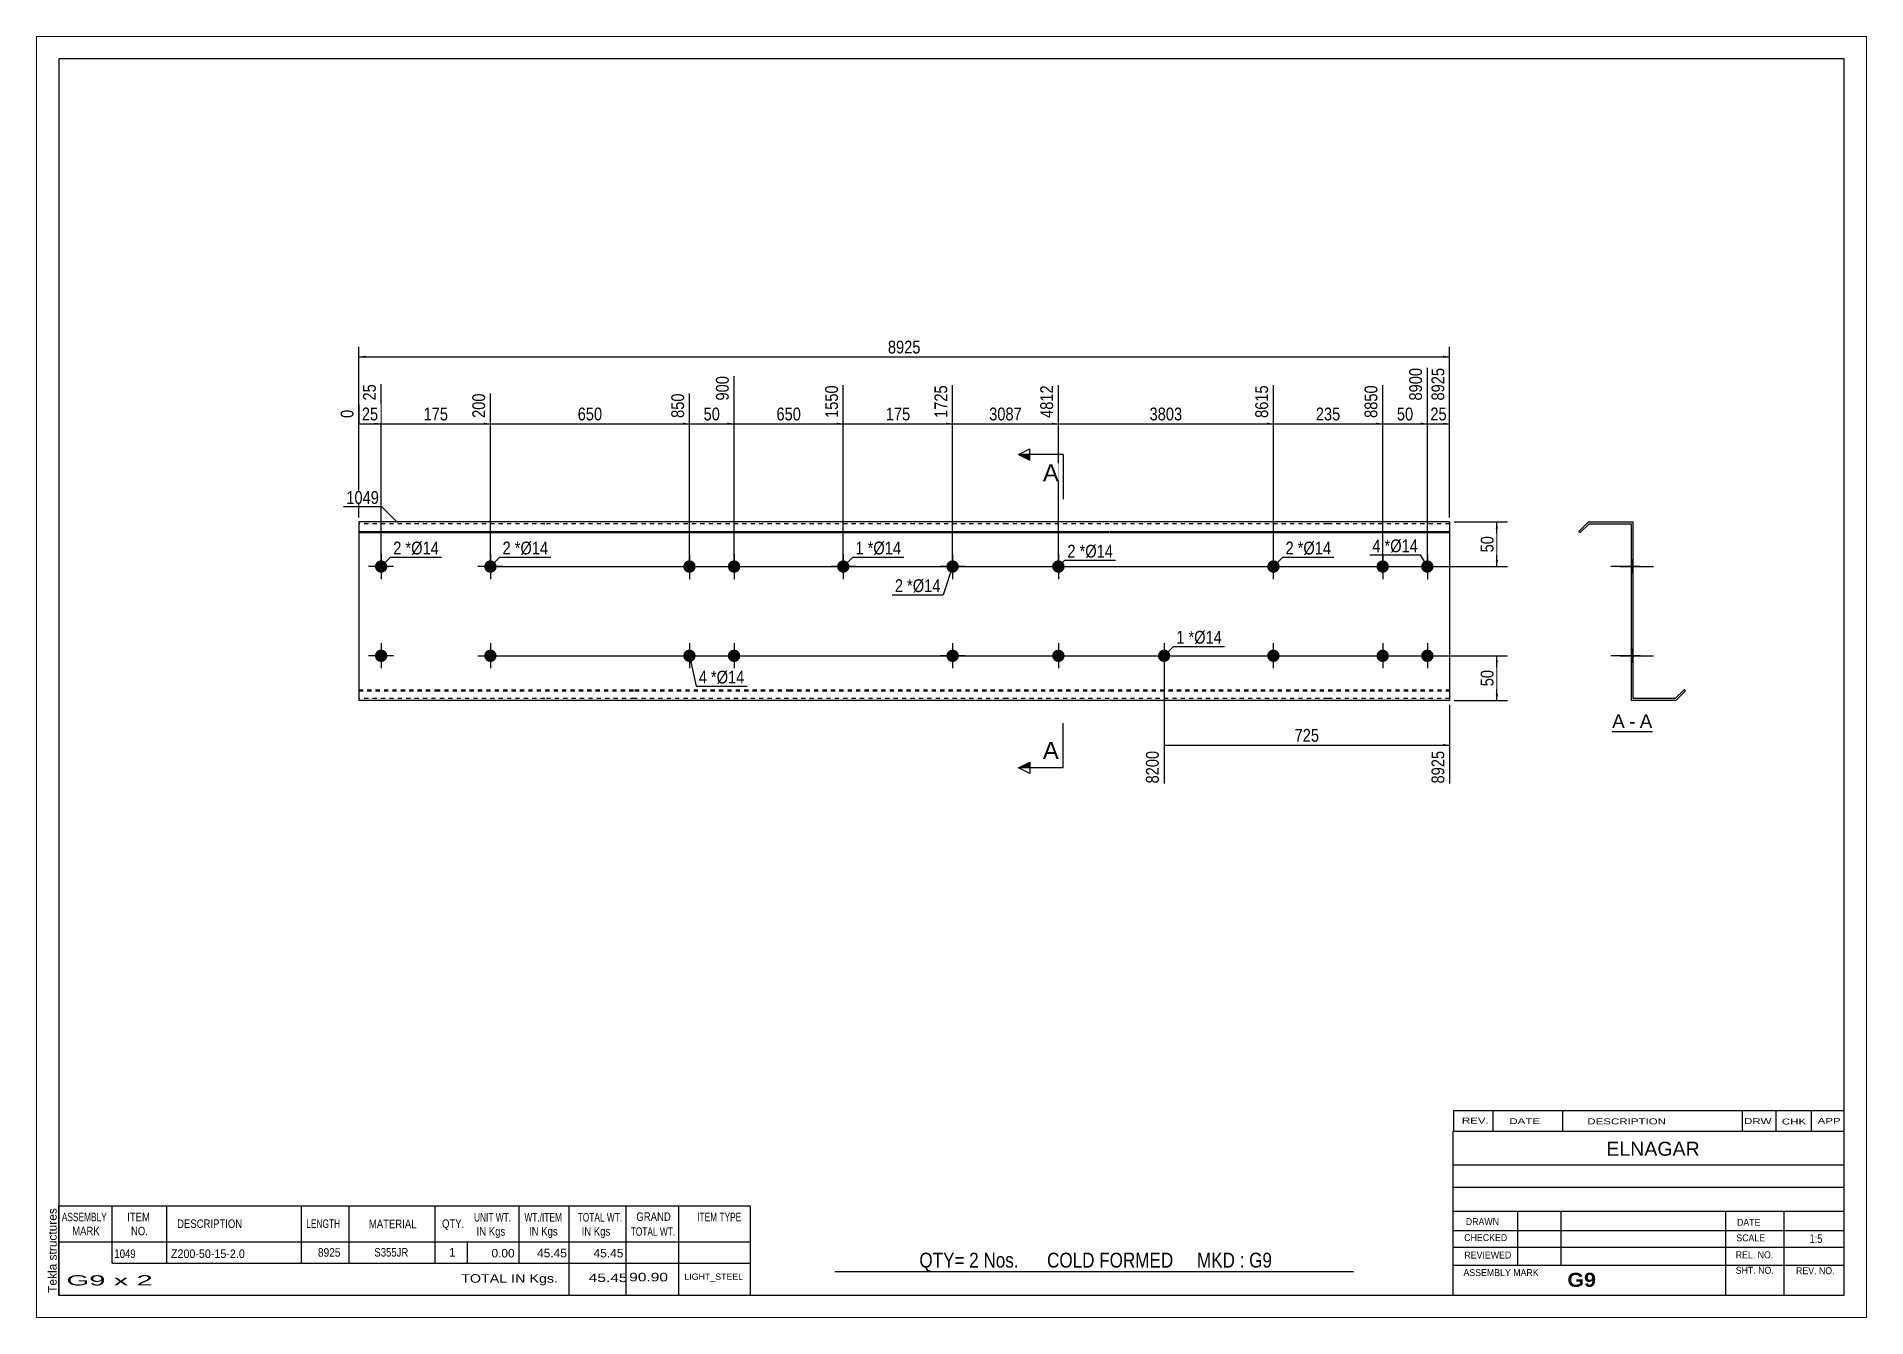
# Paper-space layout 'Layout1' of a CAD drawing. Header units: millimetres. Extents: x 0 to 410, y 0 to 287.
# The model-space entities are those that its viewports show. They can reach past a viewport. Long polylines and large blocks are cut down to what shows.
import ezdxf

# ---------------------------------------------------------------- set-up
doc = ezdxf.new("R2010")
doc.units = ezdxf.units.MM
doc.linetypes.add('DXK_LINE_DOT1', pattern=[1.8814, 0.9407, -0.9407])
doc.layers.add('Viewport layer', color=7, linetype='Continuous', plot=False)
doc.styles.add('Arial', font='ARIAL.TTF', dxfattribs={"height": 0.2})
doc.styles.add('Arial Bold', font='ARIALBD.TTF', dxfattribs={"height": 0.2})
doc.styles.add('Arial Narrow', font='ARIALN.TTF', dxfattribs={"height": 0.2})

# ---------------------------------------------------------------- blocks, each defined once
blk = doc.blocks.new('Unknown-629087753-1667')
at = {"color": 5, "linetype": 'Continuous'}
for p, q in [((332.8, 123.75), (-67.2, 123.75)), ((-67.2, 123.75), (-67.2, -153.25)), ((332.8, -153.25), (332.8, 123.75)), ((-67.2, -153.25), (332.8, -153.25))]:
    blk.add_line(p, q, dxfattribs=at)
at = {"color": 174, "linetype": 'Continuous', "style": 'Arial'}
blk.add_text('Tekla structures', height=1.9102, rotation=90, dxfattribs=at).set_placement((-67.7, -152.75))
blk = doc.blocks.new('Unknown-629087753-12 - 1233')
at = {"color": 7, "linetype": 'Continuous'}
blk.add_line((280.81, -26.95), (289.84, -26.95), dxfattribs=at)
at = {"color": 0, "linetype": 'Continuous'}
blk.add_wipeout([(283.65, -26.2), (283.65, -23), (280.81, -23), (280.81, -26.2)], dxfattribs=at)
blk.add_wipeout([(286.03, -26.2), (286.03, -23), (284.61, -23), (284.61, -26.2)], dxfattribs=at)
at = {"color": 96, "linetype": 'Continuous', "style": 'Arial'}
blk.add_text('A', height=3.06, dxfattribs=at).set_placement((280.81, -26.2))
at = {"color": 0, "linetype": 'Continuous'}
blk.add_wipeout([(289.84, -26.2), (289.84, -23), (286.99, -23), (286.99, -26.2)], dxfattribs=at)
at = {"color": 96, "linetype": 'Continuous', "style": 'Arial'}
for s, p in [('A', (286.99, -26.2)), ('-', (284.61, -26.2))]:
    blk.add_text(s, height=3.06, dxfattribs=at).set_placement(p)
blk = doc.blocks.new('Bolt-629087753-1223 - 1203')
at = {"linetype": 'Continuous'}
blk.add_hatch(color=3, dxfattribs=at).paths.add_polyline_path([(109.96, 10, -1), (107.16, 10, -1)])
at = {"color": 3, "linetype": 'Continuous'}
for p, q in [((108.56, 12.8), (108.56, 7.2)), ((111.36, 10), (105.76, 10))]:
    blk.add_line(p, q, dxfattribs=at)
blk = doc.blocks.new('Part-629087753-1218 - 1203')
at = {"color": 2, "linetype": 'Continuous'}
for p, q in [((0, 20), (0, -20)), ((17.19, 20), (0, 20)), ((0, 17.88), (17.19, 17.88)), ((0, 17.6), (17.19, 17.6)), ((41.68, 20), (17.29, 20)), ((17.29, 17.88), (41.68, 17.88)), ((17.29, 17.6), (41.68, 17.6)), ((61.78, 20), (41.78, 20)), ((41.78, 17.88), (61.78, 17.88)), ((41.78, 17.6), (61.78, 17.6)), ((96.27, 20), (61.88, 20)), ((61.88, 17.88), (96.27, 17.88)), ((61.88, 17.6), (96.27, 17.6)), ((120.76, 20), (96.37, 20)), ((96.37, 17.88), (120.76, 17.88)), ((96.37, 17.6), (120.76, 17.6)), ((145.25, 20), (120.86, 20)), ((120.86, 17.88), (145.25, 17.88)), ((120.86, 17.6), (145.25, 17.6)), ((168.15, 20), (145.35, 20)), ((145.35, 17.88), (168.15, 17.88)), ((145.35, 17.6), (168.15, 17.6)), ((192.63, 20), (168.25, 20)), ((168.25, 17.88), (192.63, 17.88)), ((168.25, 17.6), (192.63, 17.6)), ((217.12, 20), (192.73, 20)), ((192.73, 17.88), (217.12, 17.88)), ((192.73, 17.6), (217.12, 17.6)), ((244.42, 20), (217.22, 20)), ((217.22, 17.88), (244.42, 17.88)), ((217.22, 17.6), (244.42, 17.6)), ((244.42, 20), (244.42, -20)), ((17.19, -20), (0, -20)), ((41.68, -20), (17.29, -20)), ((61.78, -20), (41.78, -20)), ((96.27, -20), (61.88, -20)), ((120.76, -20), (96.37, -20)), ((145.25, -20), (120.86, -20)), ((168.15, -20), (145.35, -20)), ((192.63, -20), (168.25, -20)), ((217.12, -20), (192.73, -20)), ((244.42, -20), (217.22, -20))]:
    blk.add_line(p, q, dxfattribs=at)
at = {"color": 7, "linetype": 'DXK_LINE_DOT1'}
for p, q in [((17.19, 19.6), (0, 19.6)), ((41.68, 19.6), (17.29, 19.6)), ((61.78, 19.6), (41.78, 19.6)), ((96.27, 19.6), (61.88, 19.6)), ((120.76, 19.6), (96.37, 19.6)), ((145.25, 19.6), (120.86, 19.6)), ((168.15, 19.6), (145.35, 19.6)), ((192.63, 19.6), (168.25, 19.6)), ((217.12, 19.6), (192.73, 19.6)), ((244.42, 19.6), (217.22, 19.6)), ((0, -17.6), (17.19, -17.6)), ((0, -17.88), (17.19, -17.88)), ((17.19, -19.6), (0, -19.6)), ((17.29, -17.6), (41.68, -17.6)), ((17.29, -17.88), (41.68, -17.88)), ((41.68, -19.6), (17.29, -19.6)), ((41.78, -17.6), (61.78, -17.6)), ((41.78, -17.88), (61.78, -17.88)), ((61.78, -19.6), (41.78, -19.6)), ((61.88, -17.6), (96.27, -17.6)), ((61.88, -17.88), (96.27, -17.88)), ((96.27, -19.6), (61.88, -19.6)), ((96.37, -17.6), (120.76, -17.6)), ((96.37, -17.88), (120.76, -17.88)), ((120.76, -19.6), (96.37, -19.6)), ((120.86, -17.6), (145.25, -17.6)), ((120.86, -17.88), (145.25, -17.88)), ((145.25, -19.6), (120.86, -19.6)), ((145.35, -17.6), (168.15, -17.6)), ((145.35, -17.88), (168.15, -17.88)), ((168.15, -19.6), (145.35, -19.6)), ((168.25, -17.6), (192.63, -17.6)), ((168.25, -17.88), (192.63, -17.88)), ((192.63, -19.6), (168.25, -19.6)), ((192.73, -17.6), (217.12, -17.6)), ((192.73, -17.88), (217.12, -17.88)), ((217.12, -19.6), (192.73, -19.6)), ((217.22, -17.6), (244.42, -17.6)), ((217.22, -17.88), (244.42, -17.88)), ((244.42, -19.6), (217.22, -19.6))]:
    blk.add_line(p, q, dxfattribs=at)
blk = doc.blocks.new('Bolt-629087753-1219 - 1203')
at = {"linetype": 'Continuous'}
for points in [[(6.4, 10, -1), (3.6, 10, -1)], [(6.4, -10, -1), (3.6, -10, -1)]]:
    blk.add_hatch(color=3, dxfattribs=at).paths.add_polyline_path(points)
at = {"color": 3, "linetype": 'Continuous'}
for p, q in [((5, 12.8), (5, 7.2)), ((7.8, 10), (2.2, 10)), ((5, -7.2), (5, -12.8)), ((7.8, -10), (2.2, -10))]:
    blk.add_line(p, q, dxfattribs=at)
blk = doc.blocks.new('Bolt-629087753-1220 - 1203')
at = {"linetype": 'Continuous'}
for points in [[(134.45, 10, -1), (131.65, 10, -1)], [(134.45, -10, -1), (131.65, -10, -1)]]:
    blk.add_hatch(color=3, dxfattribs=at).paths.add_polyline_path(points)
at = {"color": 3, "linetype": 'Continuous'}
for p, q in [((133.05, 12.8), (133.05, 7.2)), ((135.85, 10), (130.25, 10)), ((133.05, -7.2), (133.05, -12.8)), ((135.85, -10), (130.25, -10))]:
    blk.add_line(p, q, dxfattribs=at)
blk = doc.blocks.new('Bolt-629087753-1221 - 1203')
at = {"linetype": 'Continuous'}
for points in [[(75.48, 10, -1), (72.68, 10, -1)], [(85.48, 10, -1), (82.68, 10, -1)], [(75.48, -10, -1), (72.68, -10, -1)], [(85.48, -10, -1), (82.68, -10, -1)]]:
    blk.add_hatch(color=3, dxfattribs=at).paths.add_polyline_path(points)
at = {"color": 3, "linetype": 'Continuous'}
for p, q in [((74.08, 12.8), (74.08, 7.2)), ((84.08, 12.8), (84.08, 7.2)), ((71.28, 10), (76.88, 10)), ((81.28, 10), (86.88, 10)), ((74.08, -7.2), (74.08, -12.8)), ((84.08, -7.2), (84.08, -12.8)), ((71.28, -10), (76.88, -10)), ((81.28, -10), (86.88, -10))]:
    blk.add_line(p, q, dxfattribs=at)
blk = doc.blocks.new('Bolt-629087753-1222 - 1203')
at = {"linetype": 'Continuous'}
blk.add_hatch(color=3, dxfattribs=at).paths.add_polyline_path([(30.89, -10, -1), (28.09, -10, -1)])
at = {"color": 3, "linetype": 'Continuous'}
for p, q in [((29.49, -7.2), (29.49, -12.8)), ((26.69, -10), (32.29, -10))]:
    blk.add_line(p, q, dxfattribs=at)
blk = doc.blocks.new('Bolt-629087753-1224 - 1203')
at = {"linetype": 'Continuous'}
blk.add_hatch(color=3, dxfattribs=at).paths.add_polyline_path([(30.89, 10, -1), (28.09, 10, -1)])
at = {"color": 3, "linetype": 'Continuous'}
for p, q in [((29.49, 12.8), (29.49, 7.2)), ((32.29, 10), (26.69, 10))]:
    blk.add_line(p, q, dxfattribs=at)
blk = doc.blocks.new('Bolt-629087753-1225 - 1203')
at = {"linetype": 'Continuous'}
for points in [[(158.15, 10, -1), (155.35, 10, -1)], [(158.15, -10, -1), (155.35, -10, -1)]]:
    blk.add_hatch(color=3, dxfattribs=at).paths.add_polyline_path(points)
at = {"color": 3, "linetype": 'Continuous'}
for p, q in [((156.75, 12.8), (156.75, 7.2)), ((153.95, 10), (159.55, 10)), ((156.75, -7.2), (156.75, -12.8)), ((153.95, -10), (159.55, -10))]:
    blk.add_line(p, q, dxfattribs=at)
blk = doc.blocks.new('Bolt-629087753-1226 - 1203')
at = {"linetype": 'Continuous'}
for points in [[(230.82, 10, -1), (228.02, 10, -1)], [(240.82, 10, -1), (238.02, 10, -1)], [(230.82, -10, -1), (228.02, -10, -1)], [(240.82, -10, -1), (238.02, -10, -1)]]:
    blk.add_hatch(color=3, dxfattribs=at).paths.add_polyline_path(points)
at = {"color": 3, "linetype": 'Continuous'}
for p, q in [((229.42, 12.8), (229.42, 7.2)), ((239.42, 12.8), (239.42, 7.2)), ((226.62, 10), (232.22, 10)), ((236.62, 10), (242.22, 10)), ((229.42, -7.2), (229.42, -12.8)), ((239.42, -7.2), (239.42, -12.8)), ((226.62, -10), (232.22, -10)), ((236.62, -10), (242.22, -10))]:
    blk.add_line(p, q, dxfattribs=at)
blk = doc.blocks.new('Bolt-629087753-1227 - 1203')
at = {"linetype": 'Continuous'}
blk.add_hatch(color=3, dxfattribs=at).paths.add_polyline_path([(181.84, -10, -1), (179.04, -10, -1)])
at = {"color": 3, "linetype": 'Continuous'}
for p, q in [((180.44, -7.2), (180.44, -12.8)), ((177.64, -10), (183.24, -10))]:
    blk.add_line(p, q, dxfattribs=at)
blk = doc.blocks.new('Bolt-629087753-1228 - 1203')
at = {"linetype": 'Continuous'}
for points in [[(203.53, 10, -1), (206.33, 10, -1)], [(203.53, -10, -1), (206.33, -10, -1)]]:
    blk.add_hatch(color=3, dxfattribs=at).paths.add_polyline_path(points)
at = {"color": 3, "linetype": 'Continuous'}
for p, q in [((204.93, 7.2), (204.93, 12.8)), ((202.13, 10), (207.73, 10)), ((204.93, -12.8), (204.93, -7.2)), ((202.13, -10), (207.73, -10))]:
    blk.add_line(p, q, dxfattribs=at)
blk = doc.blocks.new('Bolt-629087753-1240 - 1233')
at = {"linetype": 'Continuous'}
blk.add_hatch(color=3, dxfattribs=at).paths.add_polyline_path([(285.52, 8.6), (285.52, 11.4), (285.12, 11.4), (285.12, 8.6)])
at = {"color": 3, "linetype": 'Continuous'}
for p, q in [((287.12, 10), (280.52, 10)), ((285.52, 11.4), (285.12, 11.4)), ((285.52, 8.6), (285.12, 8.6))]:
    blk.add_line(p, q, dxfattribs=at)
blk = doc.blocks.new('Part-629087753-1235 - 1233')
at = {"color": 2, "linetype": 'Continuous'}
for p, q in [((275.52, 20), (273.4, 17.88)), ((273.4, 17.88), (273.68, 17.6)), ((273.68, 17.6), (275.69, 19.6)), ((275.52, 20), (285.52, 20)), ((275.69, 19.6), (285.12, 19.6)), ((285.12, 19.6), (285.12, -20)), ((285.52, -19.6), (285.52, 20)), ((295.12, -20), (285.12, -20)), ((294.96, -19.6), (285.52, -19.6)), ((296.96, -17.6), (294.96, -19.6)), ((295.12, -20), (297.24, -17.88)), ((297.24, -17.88), (296.96, -17.6))]:
    blk.add_line(p, q, dxfattribs=at)
blk = doc.blocks.new('Bolt-629087753-1236 - 1233')
at = {"linetype": 'Continuous'}
for points in [[(285.52, 8.6), (285.52, 11.4), (285.12, 11.4), (285.12, 8.6)], [(285.52, -11.4), (285.52, -8.6), (285.12, -8.6), (285.12, -11.4)]]:
    blk.add_hatch(color=3, dxfattribs=at).paths.add_polyline_path(points)
at = {"color": 3, "linetype": 'Continuous'}
for p, q in [((287.12, 10), (280.52, 10)), ((285.52, 11.4), (285.12, 11.4)), ((285.52, 8.6), (285.12, 8.6)), ((287.12, -10), (280.52, -10)), ((285.52, -8.6), (285.12, -8.6)), ((285.52, -11.4), (285.12, -11.4))]:
    blk.add_line(p, q, dxfattribs=at)
blk = doc.blocks.new('Bolt-629087753-1237 - 1233')
at = {"linetype": 'Continuous'}
for points in [[(285.52, 8.6), (285.52, 11.4), (285.12, 11.4), (285.12, 8.6)], [(285.52, -11.4), (285.52, -8.6), (285.12, -8.6), (285.12, -11.4)]]:
    blk.add_hatch(color=3, dxfattribs=at).paths.add_polyline_path(points)
at = {"color": 3, "linetype": 'Continuous'}
for p, q in [((287.12, 10), (280.52, 10)), ((285.52, 11.4), (285.12, 11.4)), ((285.52, 8.6), (285.12, 8.6)), ((287.12, -10), (280.52, -10)), ((285.52, -8.6), (285.12, -8.6)), ((285.52, -11.4), (285.12, -11.4))]:
    blk.add_line(p, q, dxfattribs=at)
blk = doc.blocks.new('Bolt-629087753-1238 - 1233')
at = {"linetype": 'Continuous'}
for points in [[(285.52, 8.6), (285.52, 11.4), (285.12, 11.4), (285.12, 8.6)], [(285.52, 8.6), (285.52, 11.4), (285.12, 11.4), (285.12, 8.6)], [(285.52, -11.4), (285.52, -8.6), (285.12, -8.6), (285.12, -11.4)], [(285.52, -11.4), (285.52, -8.6), (285.12, -8.6), (285.12, -11.4)]]:
    blk.add_hatch(color=3, dxfattribs=at).paths.add_polyline_path(points)
at = {"color": 3, "linetype": 'Continuous'}
for p, q in [((282.52, 10), (290.12, 10)), ((282.52, 10), (290.12, 10)), ((285.12, 11.4), (285.52, 11.4)), ((285.12, 11.4), (285.52, 11.4)), ((285.12, 8.6), (285.52, 8.6)), ((285.12, 8.6), (285.52, 8.6)), ((282.52, -10), (290.12, -10)), ((282.52, -10), (290.12, -10)), ((285.12, -8.6), (285.52, -8.6)), ((285.12, -8.6), (285.52, -8.6)), ((285.12, -11.4), (285.52, -11.4)), ((285.12, -11.4), (285.52, -11.4))]:
    blk.add_line(p, q, dxfattribs=at)
blk = doc.blocks.new('Bolt-629087753-1239 - 1233')
at = {"linetype": 'Continuous'}
blk.add_hatch(color=3, dxfattribs=at).paths.add_polyline_path([(285.52, -11.4), (285.52, -8.6), (285.12, -8.6), (285.12, -11.4)])
at = {"color": 3, "linetype": 'Continuous'}
for p, q in [((283.27, -10), (289.87, -10)), ((285.12, -8.6), (285.52, -8.6)), ((285.12, -11.4), (285.52, -11.4))]:
    blk.add_line(p, q, dxfattribs=at)
blk = doc.blocks.new('Bolt-629087753-1241 - 1233')
at = {"linetype": 'Continuous'}
blk.add_hatch(color=3, dxfattribs=at).paths.add_polyline_path([(285.52, 8.6), (285.52, 11.4), (285.12, 11.4), (285.12, 8.6)])
at = {"color": 3, "linetype": 'Continuous'}
for p, q in [((287.12, 10), (280.52, 10)), ((285.52, 11.4), (285.12, 11.4)), ((285.52, 8.6), (285.12, 8.6))]:
    blk.add_line(p, q, dxfattribs=at)
blk = doc.blocks.new('Bolt-629087753-1242 - 1233')
at = {"linetype": 'Continuous'}
for points in [[(285.52, 8.6), (285.52, 11.4), (285.12, 11.4), (285.12, 8.6)], [(285.52, -11.4), (285.52, -8.6), (285.12, -8.6), (285.12, -11.4)]]:
    blk.add_hatch(color=3, dxfattribs=at).paths.add_polyline_path(points)
at = {"color": 3, "linetype": 'Continuous'}
for p, q in [((285.12, 11.4), (285.52, 11.4)), ((285.12, 10), (289.52, 10)), ((285.12, 8.6), (285.52, 8.6)), ((285.12, -8.6), (285.52, -8.6)), ((285.12, -10), (289.52, -10)), ((285.12, -11.4), (285.52, -11.4))]:
    blk.add_line(p, q, dxfattribs=at)
blk = doc.blocks.new('Bolt-629087753-1243 - 1233')
at = {"linetype": 'Continuous'}
for points in [[(285.52, 8.6), (285.52, 11.4), (285.12, 11.4), (285.12, 8.6)], [(285.52, 8.6), (285.52, 11.4), (285.12, 11.4), (285.12, 8.6)], [(285.52, -11.4), (285.52, -8.6), (285.12, -8.6), (285.12, -11.4)], [(285.52, -11.4), (285.52, -8.6), (285.12, -8.6), (285.12, -11.4)]]:
    blk.add_hatch(color=3, dxfattribs=at).paths.add_polyline_path(points)
at = {"color": 3, "linetype": 'Continuous'}
for p, q in [((282.52, 10), (290.12, 10)), ((282.52, 10), (290.12, 10)), ((285.12, 11.4), (285.52, 11.4)), ((285.12, 11.4), (285.52, 11.4)), ((285.12, 8.6), (285.52, 8.6)), ((285.12, 8.6), (285.52, 8.6)), ((282.52, -10), (290.12, -10)), ((282.52, -10), (290.12, -10)), ((285.12, -8.6), (285.52, -8.6)), ((285.12, -8.6), (285.52, -8.6)), ((285.12, -11.4), (285.52, -11.4)), ((285.12, -11.4), (285.52, -11.4))]:
    blk.add_line(p, q, dxfattribs=at)
blk = doc.blocks.new('Bolt-629087753-1244 - 1233')
at = {"linetype": 'Continuous'}
blk.add_hatch(color=3, dxfattribs=at).paths.add_polyline_path([(285.52, -11.4), (285.52, -8.6), (285.12, -8.6), (285.12, -11.4)])
at = {"color": 3, "linetype": 'Continuous'}
for p, q in [((283.22, -10), (289.82, -10)), ((285.12, -8.6), (285.52, -8.6)), ((285.12, -11.4), (285.52, -11.4))]:
    blk.add_line(p, q, dxfattribs=at)
blk = doc.blocks.new('Bolt-629087753-1245 - 1233')
at = {"linetype": 'Continuous'}
for points in [[(285.12, 11.4), (285.12, 8.6), (285.52, 8.6), (285.52, 11.4)], [(285.12, -8.6), (285.12, -11.4), (285.52, -11.4), (285.52, -8.6)]]:
    blk.add_hatch(color=3, dxfattribs=at).paths.add_polyline_path(points)
at = {"color": 3, "linetype": 'Continuous'}
for p, q in [((287.12, 10), (280.52, 10)), ((285.52, 11.4), (285.12, 11.4)), ((285.52, 8.6), (285.12, 8.6)), ((287.12, -10), (280.52, -10)), ((285.52, -8.6), (285.12, -8.6)), ((285.52, -11.4), (285.12, -11.4))]:
    blk.add_line(p, q, dxfattribs=at)
blk = doc.blocks.new('StraightDimension-629087753-1259 - 1203')
at = {"linetype": 'Continuous'}
blk.add_hatch(color=7, dxfattribs=at).paths.add_polyline_path([(242.92, 42.25), (244.42, 42), (242.92, 41.75)])
at = {"color": 7, "linetype": 'Continuous'}
for p, q in [((239.42, 11), (239.42, 54.51)), ((244.42, 21), (244.42, 54.51)), ((239.42, 42), (244.42, 42))]:
    blk.add_line(p, q, dxfattribs=at)
at = {"color": 0}
blk.add_wipeout([(244.34, 42.15), (244.34, 46.35), (239.49, 46.35), (239.49, 42.15)], dxfattribs=at)
at = {"color": 0, "linetype": 'Continuous'}
blk.add_wipeout([(243.82, 55.11), (239.62, 55.11), (239.62, 46.6), (243.82, 46.6)], dxfattribs=at)
at = {"color": 3, "linetype": 'Continuous', "style": 'Arial Narrow'}
blk.add_text('8925', height=2.863, rotation=90.0002, dxfattribs=at).set_placement((243.22, 47.2))
at = {"color": 3, "style": 'Arial Narrow'}
blk.add_text('25', height=2.863, dxfattribs=at).set_placement((240.09, 42.75))
blk = doc.blocks.new('StraightDimension-629087753-1323 - 1203')
at = {"linetype": 'Continuous'}
for points in [[(254.75, -11.5), (255, -10), (255.25, -11.5)], [(255.25, -18.5), (255, -20), (254.75, -18.5)]]:
    blk.add_hatch(color=7, dxfattribs=at).paths.add_polyline_path(points)
at = {"color": 7, "linetype": 'Continuous'}
for p, q in [((30.49, -10), (257.4, -10)), ((255, -20), (255, -10)), ((245.42, -20), (257.4, -20))]:
    blk.add_line(p, q, dxfattribs=at)
at = {"color": 0}
blk.add_wipeout([(254.85, -12.57), (250.65, -12.57), (250.65, -17.43), (254.85, -17.43)], dxfattribs=at)
at = {"color": 3, "style": 'Arial Narrow'}
blk.add_text('50', height=2.863, rotation=90.0002, dxfattribs=at).set_placement((254.25, -16.83))
blk = doc.blocks.new('StraightDimension-629087753-1260 - 1203')
at = {"linetype": 'Continuous'}
blk.add_hatch(color=7, dxfattribs=at).paths.add_polyline_path([(237.92, 42.25), (239.42, 42), (237.92, 41.75)])
at = {"color": 7, "linetype": 'Continuous'}
for p, q in [((239.42, 11), (239.42, 54.51)), ((229.42, 11), (229.42, 50.61)), ((229.42, 42), (239.42, 42))]:
    blk.add_line(p, q, dxfattribs=at)
at = {"color": 0}
blk.add_wipeout([(236.84, 42.15), (236.84, 46.35), (231.99, 46.35), (231.99, 42.15)], dxfattribs=at)
at = {"color": 0, "linetype": 'Continuous'}
blk.add_wipeout([(238.82, 55.11), (234.62, 55.11), (234.62, 46.6), (238.82, 46.6)], dxfattribs=at)
at = {"color": 3, "linetype": 'Continuous', "style": 'Arial Narrow'}
blk.add_text('8900', height=2.863, rotation=90.0002, dxfattribs=at).set_placement((238.22, 47.2))
at = {"color": 3, "style": 'Arial Narrow'}
blk.add_text('50', height=2.863, dxfattribs=at).set_placement((232.59, 42.75))
blk = doc.blocks.new('StraightDimension-629087753-1261 - 1203')
at = {"linetype": 'Continuous'}
blk.add_hatch(color=7, dxfattribs=at).paths.add_polyline_path([(227.92, 42.25), (229.42, 42), (227.92, 41.75)])
at = {"color": 7, "linetype": 'Continuous'}
for p, q in [((204.93, 11), (204.93, 50.61)), ((229.42, 11), (229.42, 50.61)), ((204.93, 42), (229.42, 42))]:
    blk.add_line(p, q, dxfattribs=at)
at = {"color": 0, "linetype": 'Continuous'}
blk.add_wipeout([(228.82, 51.21), (224.62, 51.21), (224.62, 42.7), (228.82, 42.7)], dxfattribs=at)
at = {"color": 0}
blk.add_wipeout([(220.51, 42.15), (220.51, 46.35), (213.83, 46.35), (213.83, 42.15)], dxfattribs=at)
at = {"color": 3, "linetype": 'Continuous', "style": 'Arial Narrow'}
blk.add_text('8850', height=2.863, rotation=90.0002, dxfattribs=at).set_placement((228.22, 43.3))
at = {"color": 3, "style": 'Arial Narrow'}
blk.add_text('235', height=2.863, dxfattribs=at).set_placement((214.43, 42.75))
blk = doc.blocks.new('StraightDimension-629087753-1262 - 1203')
at = {"linetype": 'Continuous'}
blk.add_hatch(color=7, dxfattribs=at).paths.add_polyline_path([(203.43, 42.25), (204.93, 42), (203.43, 41.75)])
at = {"color": 7, "linetype": 'Continuous'}
for p, q in [((156.75, 11), (156.75, 50.61)), ((204.93, 11), (204.93, 50.61)), ((156.75, 42), (204.93, 42))]:
    blk.add_line(p, q, dxfattribs=at)
at = {"color": 0, "linetype": 'Continuous'}
blk.add_wipeout([(204.33, 51.21), (200.13, 51.21), (200.13, 42.7), (204.33, 42.7)], dxfattribs=at)
at = {"color": 0}
blk.add_wipeout([(185.09, 42.15), (185.09, 46.35), (176.58, 46.35), (176.58, 42.15)], dxfattribs=at)
at = {"color": 3, "linetype": 'Continuous', "style": 'Arial Narrow'}
blk.add_text('8615', height=2.863, rotation=90.0002, dxfattribs=at).set_placement((203.73, 43.3))
at = {"color": 3, "style": 'Arial Narrow'}
blk.add_text('3803', height=2.863, dxfattribs=at).set_placement((177.18, 42.75))
blk = doc.blocks.new('StraightDimension-629087753-1263 - 1203')
at = {"linetype": 'Continuous'}
blk.add_hatch(color=7, dxfattribs=at).paths.add_polyline_path([(155.25, 42.25), (156.75, 42), (155.25, 41.75)])
at = {"color": 7, "linetype": 'Continuous'}
for p, q in [((133.05, 11), (133.05, 50.61)), ((156.75, 11), (156.75, 50.61)), ((133.05, 42), (156.75, 42))]:
    blk.add_line(p, q, dxfattribs=at)
at = {"color": 0, "linetype": 'Continuous'}
blk.add_wipeout([(156.15, 51.21), (151.95, 51.21), (151.95, 42.7), (156.15, 42.7)], dxfattribs=at)
at = {"color": 0}
blk.add_wipeout([(149.15, 42.15), (149.15, 46.35), (140.64, 46.35), (140.64, 42.15)], dxfattribs=at)
at = {"color": 3, "linetype": 'Continuous', "style": 'Arial Narrow'}
blk.add_text('4812', height=2.863, rotation=90.0002, dxfattribs=at).set_placement((155.55, 43.3))
at = {"color": 3, "style": 'Arial Narrow'}
blk.add_text('3087', height=2.863, dxfattribs=at).set_placement((141.24, 42.75))
blk = doc.blocks.new('StraightDimension-629087753-1264 - 1203')
at = {"linetype": 'Continuous'}
blk.add_hatch(color=7, dxfattribs=at).paths.add_polyline_path([(131.55, 42.25), (133.05, 42), (131.55, 41.75)])
at = {"color": 7, "linetype": 'Continuous'}
for p, q in [((108.56, 11), (108.56, 50.61)), ((133.05, 11), (133.05, 50.61)), ((108.56, 42), (133.05, 42))]:
    blk.add_line(p, q, dxfattribs=at)
at = {"color": 0, "linetype": 'Continuous'}
blk.add_wipeout([(132.45, 51.21), (128.25, 51.21), (128.25, 42.7), (132.45, 42.7)], dxfattribs=at)
at = {"color": 0}
blk.add_wipeout([(124.15, 42.15), (124.15, 46.35), (117.47, 46.35), (117.47, 42.15)], dxfattribs=at)
at = {"color": 3, "linetype": 'Continuous', "style": 'Arial Narrow'}
blk.add_text('1725', height=2.863, rotation=90.0002, dxfattribs=at).set_placement((131.85, 43.3))
at = {"color": 3, "style": 'Arial Narrow'}
blk.add_text('175', height=2.863, dxfattribs=at).set_placement((118.07, 42.75))
blk = doc.blocks.new('StraightDimension-629087753-1265 - 1203')
at = {"linetype": 'Continuous'}
blk.add_hatch(color=7, dxfattribs=at).paths.add_polyline_path([(107.06, 42.25), (108.56, 42), (107.06, 41.75)])
at = {"color": 7, "linetype": 'Continuous'}
for p, q in [((84.08, 11), (84.08, 52.68)), ((108.56, 11), (108.56, 50.61)), ((84.08, 42), (108.56, 42))]:
    blk.add_line(p, q, dxfattribs=at)
at = {"color": 0, "linetype": 'Continuous'}
blk.add_wipeout([(107.96, 51.21), (103.76, 51.21), (103.76, 42.7), (107.96, 42.7)], dxfattribs=at)
at = {"color": 0}
blk.add_wipeout([(99.66, 42.15), (99.66, 46.35), (92.98, 46.35), (92.98, 42.15)], dxfattribs=at)
at = {"color": 3, "linetype": 'Continuous', "style": 'Arial Narrow'}
blk.add_text('1550', height=2.863, rotation=90.0002, dxfattribs=at).set_placement((107.36, 43.3))
at = {"color": 3, "style": 'Arial Narrow'}
blk.add_text('650', height=2.863, dxfattribs=at).set_placement((93.58, 42.75))
blk = doc.blocks.new('StraightDimension-629087753-1266 - 1203')
at = {"linetype": 'Continuous'}
blk.add_hatch(color=7, dxfattribs=at).paths.add_polyline_path([(82.58, 42.25), (84.08, 42), (82.58, 41.75)])
at = {"color": 7, "linetype": 'Continuous'}
for p, q in [((84.08, 11), (84.08, 52.68)), ((74.08, 11), (74.08, 48.78)), ((74.08, 42), (84.08, 42))]:
    blk.add_line(p, q, dxfattribs=at)
at = {"color": 0}
blk.add_wipeout([(81.5, 42.15), (81.5, 46.35), (76.65, 46.35), (76.65, 42.15)], dxfattribs=at)
at = {"color": 0, "linetype": 'Continuous'}
blk.add_wipeout([(83.48, 53.28), (79.28, 53.28), (79.28, 46.6), (83.48, 46.6)], dxfattribs=at)
at = {"color": 3, "linetype": 'Continuous', "style": 'Arial Narrow'}
blk.add_text('900', height=2.863, rotation=90.0002, dxfattribs=at).set_placement((82.88, 47.2))
at = {"color": 3, "style": 'Arial Narrow'}
blk.add_text('50', height=2.863, dxfattribs=at).set_placement((77.25, 42.75))
blk = doc.blocks.new('StraightDimension-629087753-1267 - 1203')
at = {"linetype": 'Continuous'}
blk.add_hatch(color=7, dxfattribs=at).paths.add_polyline_path([(72.58, 42.25), (74.08, 42), (72.58, 41.75)])
at = {"color": 7, "linetype": 'Continuous'}
for p, q in [((29.49, 11), (29.49, 48.78)), ((74.08, 11), (74.08, 48.78)), ((29.49, 42), (74.08, 42))]:
    blk.add_line(p, q, dxfattribs=at)
at = {"color": 0, "linetype": 'Continuous'}
blk.add_wipeout([(73.48, 49.38), (69.28, 49.38), (69.28, 42.7), (73.48, 42.7)], dxfattribs=at)
at = {"color": 0}
blk.add_wipeout([(55.12, 42.15), (55.12, 46.35), (48.44, 46.35), (48.44, 42.15)], dxfattribs=at)
at = {"color": 3, "style": 'Arial Narrow'}
blk.add_text('650', height=2.863, dxfattribs=at).set_placement((49.04, 42.75))
at = {"color": 3, "linetype": 'Continuous', "style": 'Arial Narrow'}
blk.add_text('850', height=2.863, rotation=90.0002, dxfattribs=at).set_placement((72.88, 43.3))
blk = doc.blocks.new('StraightDimension-629087753-1268 - 1203')
at = {"linetype": 'Continuous'}
blk.add_hatch(color=7, dxfattribs=at).paths.add_polyline_path([(27.99, 42.25), (29.49, 42), (27.99, 41.75)])
at = {"color": 7, "linetype": 'Continuous'}
for p, q in [((5, 11), (5, 50.86)), ((29.49, 11), (29.49, 48.78)), ((5, 42), (29.49, 42))]:
    blk.add_line(p, q, dxfattribs=at)
at = {"color": 0, "linetype": 'Continuous'}
blk.add_wipeout([(28.89, 49.38), (24.69, 49.38), (24.69, 42.7), (28.89, 42.7)], dxfattribs=at)
at = {"color": 0}
blk.add_wipeout([(20.59, 42.15), (20.59, 46.35), (13.9, 46.35), (13.9, 42.15)], dxfattribs=at)
at = {"color": 3, "style": 'Arial Narrow'}
blk.add_text('175', height=2.863, dxfattribs=at).set_placement((14.5, 42.75))
at = {"color": 3, "linetype": 'Continuous', "style": 'Arial Narrow'}
blk.add_text('200', height=2.863, rotation=90.0002, dxfattribs=at).set_placement((28.29, 43.3))
blk = doc.blocks.new('StraightDimension-629087753-1269 - 1203')
at = {"linetype": 'Continuous'}
blk.add_hatch(color=7, dxfattribs=at).paths.add_polyline_path([(3.5, 42.25), (5, 42), (3.5, 41.75)])
at = {"color": 7, "linetype": 'Continuous'}
for p, q in [((5, 11), (5, 50.86)), ((0, 21), (0, 45.13)), ((0, 42), (5, 42))]:
    blk.add_line(p, q, dxfattribs=at)
at = {"color": 0}
blk.add_wipeout([(4.93, 42.15), (4.93, 46.35), (0.07, 46.35), (0.07, 42.15)], dxfattribs=at)
at = {"color": 0, "linetype": 'Continuous'}
blk.add_wipeout([(4.4, 51.46), (0.2, 51.46), (0.2, 46.6), (4.4, 46.6)], dxfattribs=at)
blk.add_wipeout([(-0.6, 45.73), (-4.8, 45.73), (-4.8, 42.7), (-0.6, 42.7)], dxfattribs=at)
at = {"color": 3, "linetype": 'Continuous', "style": 'Arial Narrow'}
for s, height, p in [('25', 2.863, (3.8, 47.2)), ('0', 2.86, (-1.2, 43.3))]:
    blk.add_text(s, height=height, rotation=90.0002, dxfattribs=at).set_placement(p)
at = {"color": 3, "style": 'Arial Narrow'}
blk.add_text('25', height=2.863, dxfattribs=at).set_placement((0.67, 42.75))
blk = doc.blocks.new('StraightDimension-629087753-1306 - 1203')
at = {"linetype": 'Continuous'}
blk.add_hatch(color=7, dxfattribs=at).paths.add_polyline_path([(242.92, -29.75), (244.42, -30), (242.92, -30.25)])
at = {"color": 7, "linetype": 'Continuous'}
for p, q in [((180.44, -11), (180.44, -38.61)), ((244.42, -21), (244.42, -38.61)), ((180.44, -30), (244.42, -30))]:
    blk.add_line(p, q, dxfattribs=at)
at = {"color": 0}
blk.add_wipeout([(215.77, -29.85), (215.77, -25.65), (209.08, -25.65), (209.08, -29.85)], dxfattribs=at)
at = {"color": 0, "linetype": 'Continuous'}
for points in [[(179.84, -30.7), (175.64, -30.7), (175.64, -39.21), (179.84, -39.21)], [(243.82, -30.7), (239.62, -30.7), (239.62, -39.21), (243.82, -39.21)]]:
    blk.add_wipeout(points, dxfattribs=at)
at = {"color": 3, "style": 'Arial Narrow'}
blk.add_text('725', height=2.863, dxfattribs=at).set_placement((209.68, -29.25))
at = {"color": 3, "linetype": 'Continuous', "style": 'Arial Narrow'}
for s, p in [('8200', (179.24, -38.61)), ('8925', (243.22, -38.61))]:
    blk.add_text(s, height=2.863, rotation=90.0002, dxfattribs=at).set_placement(p)
blk = doc.blocks.new('StraightDimension-629087753-1311 - 1203')
at = {"linetype": 'Continuous'}
for points in [[(254.75, 18.5), (255, 20), (255.25, 18.5)], [(255.25, 11.5), (255, 10), (254.75, 11.5)]]:
    blk.add_hatch(color=7, dxfattribs=at).paths.add_polyline_path(points)
at = {"color": 7, "linetype": 'Continuous'}
for p, q in [((245.42, 20), (257.4, 20)), ((255, 10), (255, 20)), ((30.49, 10), (257.4, 10))]:
    blk.add_line(p, q, dxfattribs=at)
at = {"color": 0}
blk.add_wipeout([(254.85, 17.43), (250.65, 17.43), (250.65, 12.57), (254.85, 12.57)], dxfattribs=at)
at = {"color": 3, "style": 'Arial Narrow'}
blk.add_text('50', height=2.863, rotation=90.0002, dxfattribs=at).set_placement((254.25, 13.17))
blk = doc.blocks.new('StraightDimension-629087753-1335 - 1203')
at = {"linetype": 'Continuous'}
for points in [[(1.5, 56.75), (0, 57), (1.5, 57.25)], [(242.92, 57.25), (244.42, 57), (242.92, 56.75)]]:
    blk.add_hatch(color=7, dxfattribs=at).paths.add_polyline_path(points)
at = {"color": 7, "linetype": 'Continuous'}
for p, q in [((0, 21), (0, 59.25)), ((244.42, 21), (244.42, 59.25)), ((0, 57), (244.42, 57))]:
    blk.add_line(p, q, dxfattribs=at)
at = {"color": 0}
blk.add_wipeout([(126.46, 57.15), (126.46, 61.35), (117.95, 61.35), (117.95, 57.15)], dxfattribs=at)
at = {"color": 3, "style": 'Arial Narrow'}
blk.add_text('8925', height=2.863, dxfattribs=at).set_placement((118.55, 57.75))
blk = doc.blocks.new('CBS_BOM-629087753-1685')
at = {"color": 7, "linetype": 'Continuous'}
for p, q in [((-67.23, -141.28), (-67.23, -133.28)), ((-67.23, -133.28), (87.69, -133.28)), ((-55.23, -141.28), (-55.23, -133.28)), ((-43.04, -141.28), (-43.04, -133.28)), ((-12.88, -141.28), (-12.88, -133.28)), ((-2.2, -141.28), (-2.2, -133.28)), ((17.12, -141.28), (17.12, -133.28)), ((35.92, -141.28), (35.92, -133.28)), ((47.13, -141.28), (47.13, -133.28)), ((59.92, -141.28), (59.92, -133.28)), ((71.67, -141.28), (71.67, -133.28)), ((87.69, -133.29), (87.69, -141.27)), ((-67.23, -141.28), (87.69, -141.28)), ((-67.23, -146.08), (-67.23, -141.28)), ((-55.23, -146.08), (-55.23, -141.28)), ((-43.04, -146.08), (-43.04, -141.28)), ((-12.88, -146.08), (-12.88, -141.28)), ((-2.2, -146.08), (-2.2, -141.28)), ((17.12, -146.08), (17.12, -141.28)), ((24.38, -146.08), (24.38, -141.28)), ((35.92, -146.08), (35.92, -141.28)), ((47.13, -146.08), (47.13, -141.28)), ((59.92, -146.08), (59.92, -141.28)), ((71.69, -146.08), (71.69, -141.28)), ((87.69, -141.28), (87.69, -146.08)), ((-67.23, -153.28), (-67.23, -146.1)), ((-55.23, -146.08), (87.69, -146.08)), ((47.13, -153.28), (47.13, -146.1)), ((59.92, -153.28), (59.92, -146.1)), ((71.73, -153.28), (71.73, -146.1)), ((87.69, -146.08), (87.69, -153.28)), ((-67.23, -153.28), (87.69, -153.28))]:
    blk.add_line(p, q, dxfattribs=at)
at = {"color": 3, "linetype": 'Continuous', "style": 'Arial'}
for s, height, width, p in [('ASSEMBLY', 1.91, 0.7, (-66.55, -136.71)), ('ITEM', 1.91, 0.8, (-51.9, -136.71)), ('UNIT WT.', 1.91, 0.7, (25.81, -136.78)), ('WT./ITEM', 1.91, 0.7, (37.1, -136.78)), ('TOTAL WT.', 1.91, 0.7, (49.04, -136.78)), ('GRAND', 1.91, 0.8, (62.19, -136.62)), ('ITEM TYPE', 1.91, 0.7, (75.83, -136.7)), ('MARK', 1.91, 0.8, (-64.23, -139.84)), ('NO.', 1.91, 0.8, (-51.05, -139.84)), ('DESCRIPTION', 1.9102, 0.8, (-40.72, -138.21)), ('LENGTH', 1.91, 0.7, (-11.77, -138.21)), ('MATERIAL', 1.91, 0.8, (2.25, -138.26)), ('QTY.', 1.91, 0.8, (18.64, -138.18)), ('IN Kgs', 1.91, 0.8, (26.39, -139.92)), ('IN Kgs', 1.91, 0.8, (38.14, -139.92)), ('IN Kgs', 1.91, 0.8, (49.93, -139.92)), ('TOTAL WT.', 1.91, 0.7, (60.93, -139.96))]:
    blk.add_text(s, height=height, dxfattribs=dict(at, width=width)).set_placement(p)
at = {"color": 7, "linetype": 'Continuous', "style": 'Arial'}
for s, height, width, p in [('1049', 1.91, 0.8, (-54.77, -144.93)), ('Z200-50-15-2.0', 1.9102, 0.9, (-42.1, -144.93)), ('8925', 1.91, 0.85, (-9.16, -144.65)), ('S355JR', 1.91, 0.8, (3.49, -144.62))]:
    blk.add_text(s, height=height, dxfattribs=dict(at, width=width)).set_placement(p)
for s, p in [('1', (20.21, -144.62)), ('0.00', (29.72, -144.81)), ('45.45', (39.94, -144.78)), ('45.45', (52.61, -144.81))]:
    blk.add_text(s, height=1.91, dxfattribs=at).set_placement(p)
at = {"color": 6, "linetype": 'Continuous', "style": 'Arial'}
for s, height, width, p in [('G9 x 2', 2.292, 2.05, (-65.51, -151.09)), ('TOTAL IN Kgs.', 1.9102, 1.2, (22.93, -150.48)), ('45.45', 1.91, 1.3, (51.52, -150.33)), ('90.90', 1.91, 1.3, (60.59, -150.17))]:
    blk.add_text(s, height=height, dxfattribs=dict(at, width=width)).set_placement(p)
blk.add_text('LIGHT_STEEL', height=1.4135, dxfattribs=at).set_placement((72.94, -149.83))
blk = doc.blocks.new('CBS_CALLOFF-629087753-1686')
at = {"color": 7, "linetype": 'Continuous'}
blk.add_line((106.68, -147.98), (222.91, -148), dxfattribs=at)
at = {"color": 3, "linetype": 'Continuous', "style": 'Arial Narrow'}
blk.add_text('QTY= 2 Nos.      COLD FORMED     MKD : G9', height=3.3405, dxfattribs=at).set_placement((125.6, -147.09))
blk = doc.blocks.new('CBS_NAME_BLOG-629087753-1687')
at = {"color": 7, "linetype": 'Continuous'}
for p, q in [((245.21, -116.5), (332.73, -116.5)), ((245.21, -153.21), (245.21, -116.5)), ((245.21, -124.04), (332.73, -124.04)), ((245.28, -129.09), (332.8, -129.09)), ((245.21, -134.46), (332.73, -134.46)), ((259.73, -146.57), (259.73, -134.47)), ((269.42, -146.54), (269.42, -134.47)), ((306.33, -153.21), (306.33, -134.48)), ((319.38, -153.21), (319.38, -134.47)), ((245.22, -138.76), (332.8, -138.74)), ((245.21, -142.51), (332.73, -142.51)), ((245.21, -146.55), (332.73, -146.55)), ((245.21, -153.25), (332.8, -153.25))]:
    blk.add_line(p, q, dxfattribs=at)
at = {"color": 3, "linetype": 'Continuous', "style": 'Arial'}
blk.add_text('ELNAGAR', height=3.133, dxfattribs=at).set_placement((279.53, -122.03))
at = {"color": 3, "linetype": 'Continuous'}
for s, height, style, width, p in [('DRAWN', 1.566, 'Arial', 0.9, (248.04, -137.57)), ('DATE', 1.566, 'Arial', 0.9, (308.8, -137.73)), ('CHECKED', 1.566, 'Arial', 0.9, (247.69, -141.14)), ('REVIEWED', 1.566, 'Arial', 0.9, (247.73, -145.06)), ('REL. NO.', 1.566, 'Arial', 0.9, (308.51, -145.01)), ('SCALE', 1.566, 'Arial', 0.9, (308.65, -141.21)), ('1:5', 1.957, 'Arial Narrow', 0.9, (325.1, -141.57)), ('ASSEMBLY MARK', 1.5663, 'Arial', 0.9, (247.51, -148.99)), ('SHT. NO.', 1.566, 'Arial', 0.9, (308.51, -148.48)), ('REV. NO.', 1.566, 'Arial', 0.9, (322.03, -148.57)), ('G9', 3.131, 'Arial Bold', 1.1, (270.79, -151.39))]:
    blk.add_text(s, height=height, dxfattribs=dict(at, style=style, width=width)).set_placement(p)
blk = doc.blocks.new('CBS_REVISION-629087753-1688')
at = {"color": 7, "linetype": 'Continuous'}
for p, q in [((245.29, -111.87), (332.79, -111.87)), ((245.29, -111.87), (245.29, -116.5)), ((254.09, -111.87), (254.09, -116.5)), ((269.68, -111.87), (269.68, -116.44)), ((309.94, -111.87), (309.94, -116.5)), ((317.48, -111.87), (317.48, -116.5)), ((325.43, -111.87), (325.43, -116.5)), ((245.29, -116.5), (332.79, -116.5))]:
    blk.add_line(p, q, dxfattribs=at)
at = {"color": 7, "style": 'Arial Narrow', "width": 1.7}
for s, height, p in [('REV.', 1.326, (247.15, -114.82)), ('DATE', 1.326, (257.78, -114.94)), ('DESCRIPTION', 1.3257, (275.26, -114.99)), ('DRW', 1.326, (310.37, -114.93)), ('CHK', 1.326, (318.86, -115.02)), ('APP', 1.326, (326.86, -114.87))]:
    blk.add_text(s, height=height, dxfattribs=at).set_placement(p)
blk = doc.blocks.new('Mark-629087753-1353 - 1203')
at = {"color": 0}
blk.add_wipeout([(121.94, 4.28), (121.94, 7.28), (120.11, 7.28), (120.11, 4.28)], dxfattribs=at)
blk.add_wipeout([(121.94, 4.28), (121.94, 7.28), (120.11, 7.28), (120.11, 4.28)], dxfattribs=at)
blk.add_wipeout([(124.12, 4.28), (124.12, 7.28), (122.84, 7.28), (122.84, 4.28)], dxfattribs=at)
blk.add_wipeout([(124.12, 4.28), (124.12, 7.28), (122.84, 7.28), (122.84, 4.28)], dxfattribs=at)
at = {"color": 3, "style": 'Arial Narrow'}
blk.add_text('2', height=2.86, dxfattribs=at).set_placement((120.11, 4.28))
at = {"color": 0}
blk.add_wipeout([(130.33, 4.28), (130.33, 7.28), (124.12, 7.28), (124.12, 4.28)], dxfattribs=at)
blk.add_wipeout([(130.33, 4.28), (130.33, 7.28), (124.12, 7.28), (124.12, 4.28)], dxfattribs=at)
at = {"color": 7, "linetype": 'Continuous'}
for p in [(133.05, 10), (119.51, 3.68)]:
    blk.add_line(p, (130.93, 3.68), dxfattribs=at)
at = {"color": 3, "style": 'Arial Narrow'}
for s, height, p in [('*', 2.86, (122.84, 4.28)), ('Ø14', 2.863, (124.12, 4.28))]:
    blk.add_text(s, height=height, dxfattribs=at).set_placement(p)
blk = doc.blocks.new('Mark-629087753-1357 - 1203')
at = {"color": 0}
blk.add_wipeout([(228.92, 13.2), (228.92, 16.2), (227.1, 16.2), (227.1, 13.2)], dxfattribs=at)
blk.add_wipeout([(228.92, 13.2), (228.92, 16.2), (227.1, 16.2), (227.1, 13.2)], dxfattribs=at)
blk.add_wipeout([(231.1, 13.2), (231.1, 16.2), (229.82, 16.2), (229.82, 13.2)], dxfattribs=at)
blk.add_wipeout([(231.1, 13.2), (231.1, 16.2), (229.82, 16.2), (229.82, 13.2)], dxfattribs=at)
at = {"color": 3, "style": 'Arial Narrow'}
blk.add_text('4', height=2.86, dxfattribs=at).set_placement((227.1, 13.2))
at = {"color": 0}
blk.add_wipeout([(237.32, 13.2), (237.32, 16.2), (231.1, 16.2), (231.1, 13.2)], dxfattribs=at)
blk.add_wipeout([(237.32, 13.2), (237.32, 16.2), (231.1, 16.2), (231.1, 13.2)], dxfattribs=at)
at = {"color": 7, "linetype": 'Continuous'}
for p in [(226.5, 12.6), (239.42, 10)]:
    blk.add_line(p, (237.92, 12.6), dxfattribs=at)
at = {"color": 3, "style": 'Arial Narrow'}
for s, height, p in [('*', 2.86, (229.82, 13.2)), ('Ø14', 2.863, (231.1, 13.2))]:
    blk.add_text(s, height=height, dxfattribs=at).set_placement(p)
blk = doc.blocks.new('Mark-629087753-1356 - 1203')
at = {"color": 0}
blk.add_wipeout([(160.59, 12.01), (160.59, 15.01), (158.76, 15.01), (158.76, 12.01)], dxfattribs=at)
blk.add_wipeout([(160.59, 12.01), (160.59, 15.01), (158.76, 15.01), (158.76, 12.01)], dxfattribs=at)
at = {"color": 7, "linetype": 'Continuous'}
blk.add_line((156.75, 10), (158.16, 11.41), dxfattribs=at)
at = {"color": 0}
blk.add_wipeout([(162.77, 12.01), (162.77, 15.01), (161.49, 15.01), (161.49, 12.01)], dxfattribs=at)
blk.add_wipeout([(162.77, 12.01), (162.77, 15.01), (161.49, 15.01), (161.49, 12.01)], dxfattribs=at)
at = {"color": 3, "style": 'Arial Narrow'}
blk.add_text('2', height=2.86, dxfattribs=at).set_placement((158.76, 12.01))
at = {"color": 0}
blk.add_wipeout([(168.98, 12.01), (168.98, 15.01), (162.77, 15.01), (162.77, 12.01)], dxfattribs=at)
blk.add_wipeout([(168.98, 12.01), (168.98, 15.01), (162.77, 15.01), (162.77, 12.01)], dxfattribs=at)
at = {"color": 7, "linetype": 'Continuous'}
blk.add_line((158.16, 11.41), (169.58, 11.41), dxfattribs=at)
at = {"color": 3, "style": 'Arial Narrow'}
for s, height, p in [('*', 2.86, (161.49, 12.01)), ('Ø14', 2.863, (162.77, 12.01))]:
    blk.add_text(s, height=height, dxfattribs=at).set_placement(p)
blk = doc.blocks.new('Mark-629087753-1355 - 1203')
at = {"color": 0}
blk.add_wipeout([(113.11, 12.72), (113.11, 15.72), (111.28, 15.72), (111.28, 12.72)], dxfattribs=at)
blk.add_wipeout([(113.11, 12.72), (113.11, 15.72), (111.28, 15.72), (111.28, 12.72)], dxfattribs=at)
at = {"color": 7, "linetype": 'Continuous'}
blk.add_line((108.56, 10), (110.68, 12.12), dxfattribs=at)
at = {"color": 0}
blk.add_wipeout([(115.29, 12.72), (115.29, 15.72), (114.01, 15.72), (114.01, 12.72)], dxfattribs=at)
blk.add_wipeout([(115.29, 12.72), (115.29, 15.72), (114.01, 15.72), (114.01, 12.72)], dxfattribs=at)
at = {"color": 3, "style": 'Arial Narrow'}
blk.add_text('1', height=2.86, dxfattribs=at).set_placement((111.28, 12.72))
at = {"color": 0}
blk.add_wipeout([(121.5, 12.72), (121.5, 15.72), (115.29, 15.72), (115.29, 12.72)], dxfattribs=at)
blk.add_wipeout([(121.5, 12.72), (121.5, 15.72), (115.29, 15.72), (115.29, 12.72)], dxfattribs=at)
at = {"color": 7, "linetype": 'Continuous'}
blk.add_line((110.68, 12.12), (122.1, 12.12), dxfattribs=at)
at = {"color": 3, "style": 'Arial Narrow'}
for s, height, p in [('*', 2.86, (114.01, 12.72)), ('Ø14', 2.863, (115.29, 12.72))]:
    blk.add_text(s, height=height, dxfattribs=at).set_placement(p)
blk = doc.blocks.new('SectionMark-629087753-1257 - 1203')
at = {"linetype": 'Continuous'}
for points in [[(150.34, 35.1), (150.34, 33.85), (147.84, 35.1)], [(150.34, -33.85), (150.34, -35.1), (147.84, -35.1)]]:
    blk.add_hatch(color=30, dxfattribs=at).paths.add_polyline_path(points)
at = {"color": 30, "linetype": 'Continuous'}
for p, q in [((147.84, 35.1), (150.34, 36.35)), ((147.84, 35.1), (150.34, 33.85)), ((150.34, 33.85), (150.34, 36.35)), ((147.84, -35.1), (150.34, -33.85)), ((150.34, -36.35), (147.84, -35.1)), ((150.34, -33.85), (150.34, -36.35))]:
    blk.add_line(p, q, dxfattribs=at)
at = {"color": 0, "linetype": 'Continuous'}
for points in [[(156.84, 29.1), (156.84, 33.1), (153.28, 33.1), (153.28, 29.1)], [(156.84, -33.1), (156.84, -29.1), (153.28, -29.1), (153.28, -33.1)]]:
    blk.add_wipeout(points, dxfattribs=at)
at = {"color": 30, "linetype": 'Continuous'}
for p, q in [((157.84, 35.1), (147.84, 35.1)), ((157.84, 35.1), (157.84, 25.1)), ((157.84, -35.1), (157.84, -25.1)), ((157.84, -35.1), (147.84, -35.1))]:
    blk.add_line(p, q, dxfattribs=at)
at = {"color": 96, "linetype": 'Continuous', "style": 'Arial'}
for p in [(153.28, 29.1), (153.28, -33.1)]:
    blk.add_text('A', height=3.82, dxfattribs=at).set_placement(p)
blk = doc.blocks.new('Mark-629087753-1338 - 1203')
at = {"color": 0}
blk.add_wipeout([(4.51, 24.04), (4.51, 27.04), (-2.8, 27.04), (-2.8, 24.04)], dxfattribs=at)
blk.add_wipeout([(4.51, 24.04), (4.51, 27.04), (-2.8, 27.04), (-2.8, 24.04)], dxfattribs=at)
at = {"color": 7, "linetype": 'Continuous'}
for p in [(-3.4, 23.44), (8.65, 19.9)]:
    blk.add_line(p, (5.11, 23.44), dxfattribs=at)
at = {"color": 3, "style": 'Arial Narrow'}
blk.add_text('1049', height=2.863, dxfattribs=at).set_placement((-2.8, 24.04))
blk = doc.blocks.new('MarkSet-629087753-1349 - 1203')
at = {"color": 0}
blk.add_wipeout([(34.04, 12.72), (34.04, 15.72), (32.21, 15.72), (32.21, 12.72)], dxfattribs=at)
blk.add_wipeout([(34.04, 12.72), (34.04, 15.72), (32.21, 15.72), (32.21, 12.72)], dxfattribs=at)
at = {"color": 7, "linetype": 'Continuous'}
blk.add_line((29.49, 10), (31.61, 12.12), dxfattribs=at)
at = {"color": 0}
blk.add_wipeout([(36.21, 12.72), (36.21, 15.72), (34.94, 15.72), (34.94, 12.72)], dxfattribs=at)
blk.add_wipeout([(36.21, 12.72), (36.21, 15.72), (34.94, 15.72), (34.94, 12.72)], dxfattribs=at)
at = {"color": 3, "style": 'Arial Narrow'}
blk.add_text('2', height=2.86, dxfattribs=at).set_placement((32.21, 12.72))
at = {"color": 0}
blk.add_wipeout([(42.43, 12.72), (42.43, 15.72), (36.21, 15.72), (36.21, 12.72)], dxfattribs=at)
blk.add_wipeout([(42.43, 12.72), (42.43, 15.72), (36.21, 15.72), (36.21, 12.72)], dxfattribs=at)
at = {"color": 7, "linetype": 'Continuous'}
blk.add_line((31.61, 12.12), (43.03, 12.12), dxfattribs=at)
at = {"color": 3, "style": 'Arial Narrow'}
for s, height, p in [('*', 2.86, (34.94, 12.72)), ('Ø14', 2.863, (36.21, 12.72))]:
    blk.add_text(s, height=height, dxfattribs=at).set_placement(p)
blk = doc.blocks.new('Mark-629087753-1352 - 1203')
at = {"color": 0}
blk.add_wipeout([(9.55, 12.72), (9.55, 15.72), (7.72, 15.72), (7.72, 12.72)], dxfattribs=at)
blk.add_wipeout([(9.55, 12.72), (9.55, 15.72), (7.72, 15.72), (7.72, 12.72)], dxfattribs=at)
at = {"color": 7, "linetype": 'Continuous'}
blk.add_line((5, 10), (7.12, 12.12), dxfattribs=at)
at = {"color": 0}
blk.add_wipeout([(11.73, 12.72), (11.73, 15.72), (10.45, 15.72), (10.45, 12.72)], dxfattribs=at)
blk.add_wipeout([(11.73, 12.72), (11.73, 15.72), (10.45, 15.72), (10.45, 12.72)], dxfattribs=at)
at = {"color": 3, "style": 'Arial Narrow'}
blk.add_text('2', height=2.86, dxfattribs=at).set_placement((7.72, 12.72))
at = {"color": 0}
blk.add_wipeout([(17.94, 12.72), (17.94, 15.72), (11.73, 15.72), (11.73, 12.72)], dxfattribs=at)
blk.add_wipeout([(17.94, 12.72), (17.94, 15.72), (11.73, 15.72), (11.73, 12.72)], dxfattribs=at)
at = {"color": 7, "linetype": 'Continuous'}
blk.add_line((7.12, 12.12), (18.54, 12.12), dxfattribs=at)
at = {"color": 3, "style": 'Arial Narrow'}
for s, height, p in [('*', 2.86, (10.45, 12.72)), ('Ø14', 2.863, (11.73, 12.72))]:
    blk.add_text(s, height=height, dxfattribs=at).set_placement(p)
blk = doc.blocks.new('Mark-629087753-1354 - 1203')
at = {"color": 0}
blk.add_wipeout([(78, -16.2), (78, -13.2), (76.18, -13.2), (76.18, -16.2)], dxfattribs=at)
blk.add_wipeout([(78, -16.2), (78, -13.2), (76.18, -13.2), (76.18, -16.2)], dxfattribs=at)
at = {"color": 7, "linetype": 'Continuous'}
blk.add_line((74.08, -10), (75.58, -16.8), dxfattribs=at)
at = {"color": 0}
blk.add_wipeout([(80.18, -16.2), (80.18, -13.2), (78.9, -13.2), (78.9, -16.2)], dxfattribs=at)
blk.add_wipeout([(80.18, -16.2), (80.18, -13.2), (78.9, -13.2), (78.9, -16.2)], dxfattribs=at)
at = {"color": 3, "style": 'Arial Narrow'}
blk.add_text('4', height=2.86, dxfattribs=at).set_placement((76.18, -16.2))
at = {"color": 0}
blk.add_wipeout([(86.4, -16.2), (86.4, -13.2), (80.18, -13.2), (80.18, -16.2)], dxfattribs=at)
blk.add_wipeout([(86.4, -16.2), (86.4, -13.2), (80.18, -13.2), (80.18, -16.2)], dxfattribs=at)
at = {"color": 7, "linetype": 'Continuous'}
blk.add_line((75.58, -16.8), (87, -16.8), dxfattribs=at)
at = {"color": 3, "style": 'Arial Narrow'}
for s, height, p in [('*', 2.86, (78.9, -16.2)), ('Ø14', 2.863, (80.18, -16.2))]:
    blk.add_text(s, height=height, dxfattribs=at).set_placement(p)
blk = doc.blocks.new('Mark-629087753-1358 - 1203')
at = {"color": 0}
blk.add_wipeout([(184.99, -7.28), (184.99, -4.28), (183.16, -4.28), (183.16, -7.28)], dxfattribs=at)
blk.add_wipeout([(184.99, -7.28), (184.99, -4.28), (183.16, -4.28), (183.16, -7.28)], dxfattribs=at)
at = {"color": 7, "linetype": 'Continuous'}
blk.add_line((180.44, -10), (182.56, -7.88), dxfattribs=at)
at = {"color": 0}
blk.add_wipeout([(187.17, -7.28), (187.17, -4.28), (185.89, -4.28), (185.89, -7.28)], dxfattribs=at)
blk.add_wipeout([(187.17, -7.28), (187.17, -4.28), (185.89, -4.28), (185.89, -7.28)], dxfattribs=at)
at = {"color": 3, "style": 'Arial Narrow'}
blk.add_text('1', height=2.86, dxfattribs=at).set_placement((183.16, -7.28))
at = {"color": 0}
blk.add_wipeout([(193.38, -7.28), (193.38, -4.28), (187.17, -4.28), (187.17, -7.28)], dxfattribs=at)
blk.add_wipeout([(193.38, -7.28), (193.38, -4.28), (187.17, -4.28), (187.17, -7.28)], dxfattribs=at)
at = {"color": 7, "linetype": 'Continuous'}
blk.add_line((182.56, -7.88), (193.98, -7.88), dxfattribs=at)
at = {"color": 3, "style": 'Arial Narrow'}
for s, height, p in [('*', 2.86, (185.89, -7.28)), ('Ø14', 2.863, (187.17, -7.28))]:
    blk.add_text(s, height=height, dxfattribs=at).set_placement(p)
blk = doc.blocks.new('Mark-629087753-1359 - 1203')
at = {"color": 0}
blk.add_wipeout([(209.48, 12.72), (209.48, 15.72), (207.65, 15.72), (207.65, 12.72)], dxfattribs=at)
blk.add_wipeout([(209.48, 12.72), (209.48, 15.72), (207.65, 15.72), (207.65, 12.72)], dxfattribs=at)
at = {"color": 7, "linetype": 'Continuous'}
blk.add_line((204.93, 10), (207.05, 12.12), dxfattribs=at)
at = {"color": 0}
blk.add_wipeout([(211.65, 12.72), (211.65, 15.72), (210.38, 15.72), (210.38, 12.72)], dxfattribs=at)
blk.add_wipeout([(211.65, 12.72), (211.65, 15.72), (210.38, 15.72), (210.38, 12.72)], dxfattribs=at)
at = {"color": 3, "style": 'Arial Narrow'}
blk.add_text('2', height=2.86, dxfattribs=at).set_placement((207.65, 12.72))
at = {"color": 0}
blk.add_wipeout([(217.87, 12.72), (217.87, 15.72), (211.65, 15.72), (211.65, 12.72)], dxfattribs=at)
blk.add_wipeout([(217.87, 12.72), (217.87, 15.72), (211.65, 15.72), (211.65, 12.72)], dxfattribs=at)
at = {"color": 7, "linetype": 'Continuous'}
blk.add_line((207.05, 12.12), (218.47, 12.12), dxfattribs=at)
at = {"color": 3, "style": 'Arial Narrow'}
for s, height, p in [('*', 2.86, (210.38, 12.72)), ('Ø14', 2.863, (211.65, 12.72))]:
    blk.add_text(s, height=height, dxfattribs=at).set_placement(p)

msp = doc.modelspace()

# ---------------------------------------------------------------- block references
for name in ['Unknown-629087753-1667', 'Part-629087753-1218 - 1203', 'Part-629087753-1235 - 1233', 'Bolt-629087753-1219 - 1203', 'Bolt-629087753-1224 - 1203', 'Bolt-629087753-1221 - 1203', 'Bolt-629087753-1223 - 1203', 'Bolt-629087753-1220 - 1203', 'Bolt-629087753-1225 - 1203', 'Bolt-629087753-1228 - 1203', 'Bolt-629087753-1226 - 1203', 'Bolt-629087753-1240 - 1233', 'Bolt-629087753-1236 - 1233', 'Bolt-629087753-1237 - 1233', 'Bolt-629087753-1241 - 1233', 'Bolt-629087753-1245 - 1233', 'Bolt-629087753-1238 - 1233', 'Bolt-629087753-1243 - 1233', 'Bolt-629087753-1242 - 1233', 'Bolt-629087753-1222 - 1203', 'Bolt-629087753-1227 - 1203', 'Bolt-629087753-1244 - 1233', 'Bolt-629087753-1239 - 1233', 'CBS_REVISION-629087753-1688', 'CBS_NAME_BLOG-629087753-1687', 'CBS_BOM-629087753-1685', 'CBS_CALLOFF-629087753-1686']:
    msp.add_blockref(name, (0, 0))

# ---------------------------------------------------------------- next in the draw order: block references
for name in ['StraightDimension-629087753-1259 - 1203', 'StraightDimension-629087753-1323 - 1203', 'Unknown-629087753-12 - 1233']:
    msp.add_blockref(name, (0, 0))

# ---------------------------------------------------------------- next in the draw order: block references
for name in ['StraightDimension-629087753-1260 - 1203', 'Mark-629087753-1354 - 1203', 'StraightDimension-629087753-1306 - 1203']:
    msp.add_blockref(name, (0, 0))

# ---------------------------------------------------------------- next in the draw order: block references
for name in ['StraightDimension-629087753-1261 - 1203', 'Mark-629087753-1358 - 1203']:
    msp.add_blockref(name, (0, 0))

# ---------------------------------------------------------------- next in the draw order: block references
msp.add_blockref('StraightDimension-629087753-1262 - 1203', (0, 0))

# ---------------------------------------------------------------- next in the draw order: block references
msp.add_blockref('StraightDimension-629087753-1263 - 1203', (0, 0))

# ---------------------------------------------------------------- next in the draw order: block references
msp.add_blockref('StraightDimension-629087753-1264 - 1203', (0, 0))

# ---------------------------------------------------------------- next in the draw order: block references
msp.add_blockref('StraightDimension-629087753-1265 - 1203', (0, 0))

# ---------------------------------------------------------------- next in the draw order: block references
msp.add_blockref('StraightDimension-629087753-1266 - 1203', (0, 0))

# ---------------------------------------------------------------- next in the draw order: block references
msp.add_blockref('StraightDimension-629087753-1267 - 1203', (0, 0))

# ---------------------------------------------------------------- next in the draw order: block references
msp.add_blockref('StraightDimension-629087753-1268 - 1203', (0, 0))

# ---------------------------------------------------------------- next in the draw order: block references
for name in ['StraightDimension-629087753-1269 - 1203', 'StraightDimension-629087753-1311 - 1203']:
    msp.add_blockref(name, (0, 0))

# ---------------------------------------------------------------- next in the draw order: block references
for name in ['StraightDimension-629087753-1335 - 1203', 'Mark-629087753-1352 - 1203', 'MarkSet-629087753-1349 - 1203', 'Mark-629087753-1356 - 1203', 'Mark-629087753-1359 - 1203', 'Mark-629087753-1357 - 1203', 'Mark-629087753-1353 - 1203']:
    msp.add_blockref(name, (0, 0))

# ---------------------------------------------------------------- next in the draw order: block references
for name in ['SectionMark-629087753-1257 - 1203', 'Mark-629087753-1338 - 1203', 'Mark-629087753-1355 - 1203']:
    msp.add_blockref(name, (0, 0))

psp = doc.layouts.get("Layout1")

# ---------------------------------------------------------------- viewports
at = {"layer": 'Viewport layer', "view_target_point": (132.8, -14.75)}
psp.add_viewport(center=(205, 143.5), size=(410, 287), view_center_point=(0, 0), view_height=287, dxfattribs=at)

doc.saveas('drawing.dxf')
